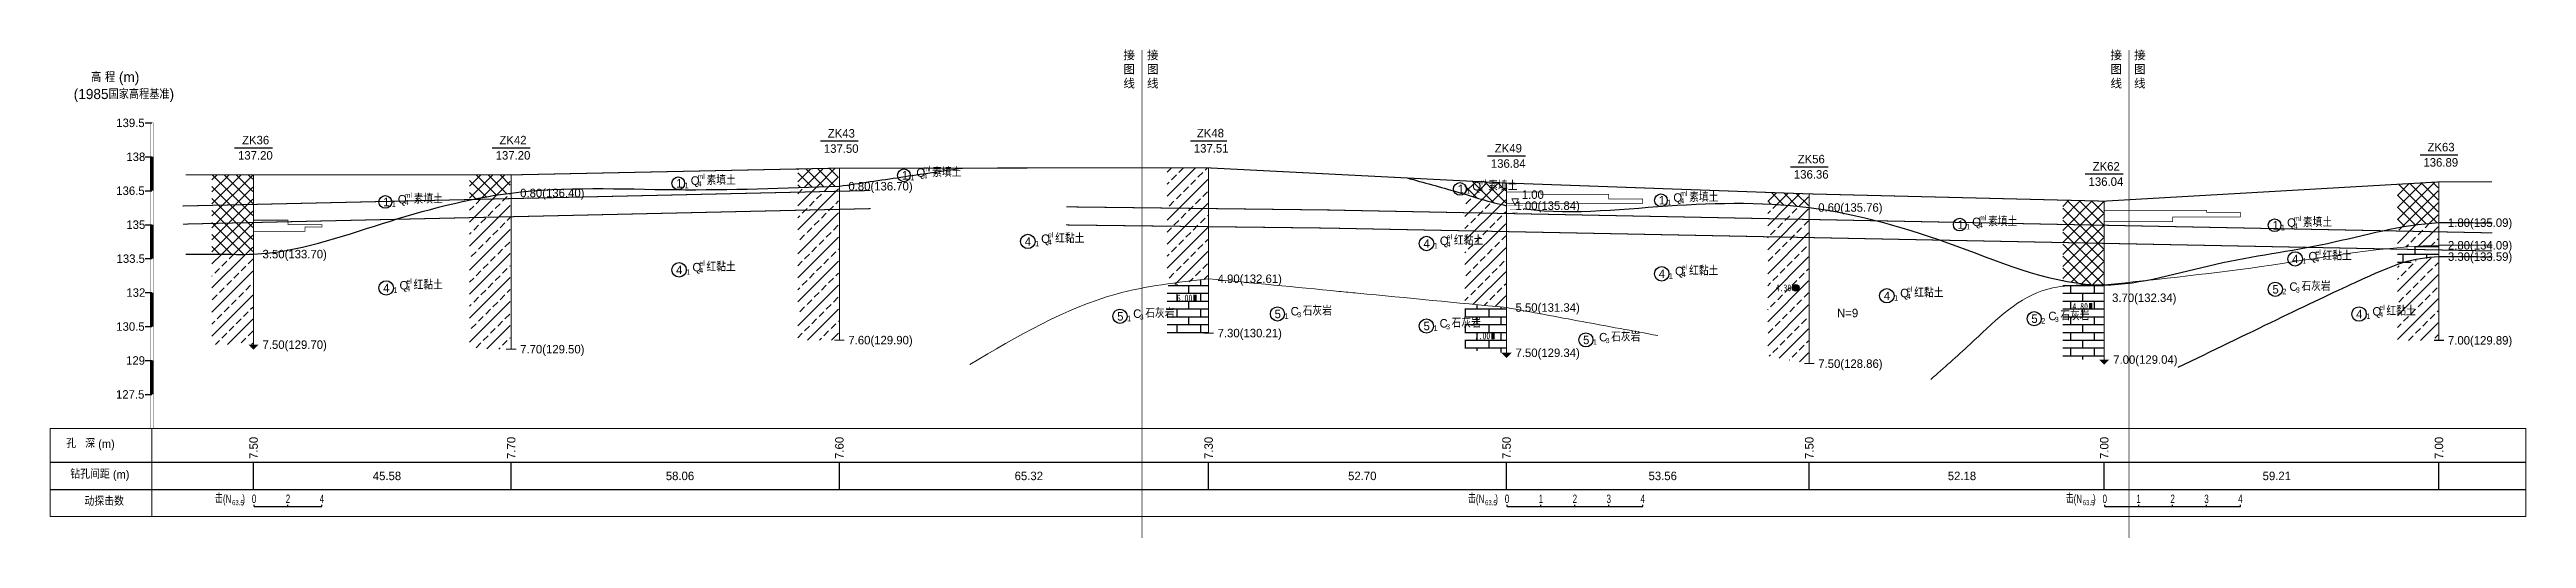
# Model space of a CAD drawing. Header units: inches. Extents: x -205 to 12199, y -11610 to -150.
# Drawn here: x 80 to 810, y -2252 to -2108 of the extents above; entities that cross this region are included whole.
import ezdxf
from ezdxf.enums import TextEntityAlignment as Align

# ---------------------------------------------------------------- set-up
doc = ezdxf.new("R2010")
doc.units = ezdxf.units.IN
doc.header["$MEASUREMENT"] = 0
doc.linetypes.add('ACAD_ISO03W100', pattern=[30, 12, -18])
doc.linetypes.add('ACAD_ISO05W100', pattern=[34, 24, -3, 0.5, -3, 0.5, -3])
for name, color, linetype in [('GiCAD_PouMian', 7, 'Continuous'), ('GICAD_QUYANG', 7, 'Continuous'), ('地质-原位曲线', 7, 'Continuous'), ('地质-图框', 7, 'Continuous'), ('地质-地层符号', 3, 'Continuous'), ('地质-地层线', 7, 'Continuous'), ('地质-地面线', 7, 'Continuous'), ('地质-填充花纹', 4, 'Continuous'), ('地质-文字', 7, 'Continuous'), ('地质-标注栏', 7, 'Continuous'), ('地质-标贯', 7, 'Continuous'), ('地质-水位线', 5, 'Continuous'), ('地质-钻孔', 7, 'Continuous'), ('管底', 7, 'Continuous'), ('红线', 1, 'ACAD_ISO05W100')]:
    doc.layers.add(name, color=color, linetype=linetype)
doc.styles.add('LZ_PMT_LINE', font='', dxfattribs={"height": 2})
doc.styles.get("Standard").update_dxf_attribs({"font": ''})
doc.styles.add('地层编号', font='Comfont.shx', dxfattribs={"width": 0.7, "height": 2.5, "bigfont": 'Hztxt12a.shx'})
doc.styles.add('层底标注', font='Comfont.shx', dxfattribs={"width": 0.7, "height": 2.5, "bigfont": 'Hztxt12a.shx'})
doc.styles.add('岩土名称', font='Comfont.shx', dxfattribs={"width": 0.7, "height": 2.5, "bigfont": 'Hztxt12a.shx'})
doc.styles.add('时代', font='Comfont.shx', dxfattribs={"width": 0.7, "height": 2.5, "bigfont": 'Hztxt12a.shx'})
doc.styles.add('标注栏数据', font='Comfont.shx', dxfattribs={"width": 0.7, "height": 2.5, "bigfont": 'Hztxt12a.shx'})
doc.styles.add('标贯动探', font='Comfont.shx', dxfattribs={"width": 0.7, "height": 2.5, "bigfont": 'Hztxt12a.shx'})
doc.styles.add('钻孔标注', font='Comfont.shx', dxfattribs={"width": 0.7, "height": 2.5, "bigfont": 'Hztxt12a.shx'})
doc.styles.add('高程系统', font='Comfont.shx', dxfattribs={"width": 0.7, "height": 3, "bigfont": 'Hztxt12a.shx'})
doc.styles.get('LZ_PMT_LINE').set_extended_font_data('SimSun')
doc.styles.get('Standard').set_extended_font_data('SimSun')
doc.linetypes.add('bzhjcx', pattern='A,0.001,[2,XX1.shx,S=1,R=0,X=1,Y=0],-2', length=2.001)
doc.linetypes.add('swx', pattern='A,7,-1.5,["●",LZ_PMT_LINE,S=0.05,R=0,X=0,Y=0],-1.5', length=10)
pattern_1 = [(45, (-8551.076, -2322.844), (-3.535534, 3.535534), []), (45, (-8547.5405, -2322.844), (-3.535534, 3.535534), [2, -1])]
pattern_2 = [(45, (-8551.076, -2322.8439), (-1.76776695, 1.76776695), []), (135, (-8551.076, -2322.8439), (-1.76776695, -1.76776695), [])]
pattern_3 = [(45, (-8641.076, -2322.844), (-3.535534, 3.535534), []), (45, (-8637.5405, -2322.844), (-3.535534, 3.535534), [2, -1])]
pattern_4 = [(0, (-8641.076, -2322.8439), (0, 2.3), []), (90, (-8641.076, -2322.844), (-3.5, 2.3), [2.3, -2.3])]
pattern_5 = [(45, (-8641.076, -2322.8439), (-1.76776695, 1.76776695), []), (135, (-8641.076, -2322.8439), (-1.76776695, -1.76776695), [])]

msp = doc.modelspace()

# ---------------------------------------------------------------- texts
at = {"layer": '地质-原位曲线', "color": 7, "linetype": 'Continuous', "style": '标注栏数据', "width": 0.7}
for s, height, p in [('击', 2.5, (128.74881, -2242.02786)), ('(N', 2.5, (131.09881, -2242.02786)), ('63.5', 1.5, (133.80714, -2242.65286)), (')', 2.5, (136.82214, -2242.02786)), ('击', 2.5, (498.17849, -2242.02786)), ('(N', 2.5, (500.52849, -2242.02786)), ('63.5', 1.5, (503.23683, -2242.65286)), (')', 2.5, (506.25183, -2242.02786)), ('击', 2.5, (674.41385, -2242.02786)), ('(N', 2.5, (676.76385, -2242.02786)), ('63.5', 1.5, (679.47218, -2242.65286)), (')', 2.5, (682.48718, -2242.02786))]:
    msp.add_text(s, height=height, dxfattribs=at).set_placement(p)
for s, p in [('0', (140.26964, -2242.02786)), ('2', (150.26964, -2242.02786)), ('4', (160.26964, -2242.02786)), ('0', (509.69933, -2242.02786)), ('1', (519.69933, -2242.02786)), ('2', (529.69933, -2242.02786)), ('3', (539.69933, -2242.02786)), ('4', (549.69933, -2242.02786)), ('0', (685.93468, -2242.02786)), ('1', (695.93468, -2242.02786)), ('2', (705.93468, -2242.02786)), ('3', (715.93468, -2242.02786)), ('4', (725.93468, -2242.02786))]:
    msp.add_text(s, height=2.5, dxfattribs=at).set_placement(p, align=Align.CENTER)
at = {"layer": '地质-图框', "color": 7, "linetype": 'Continuous', "width": 0.7}
for s, p in [('6.00', (412.34034, -2182.6279)), ('4.30', (588.93602, -2179.62786)), ('4.80', (676.41018, -2185.09457)), ('7.00', (500.17486, -2193.76122))]:
    msp.add_text(s, height=2, dxfattribs=at).set_placement(p)
at = {"layer": '地质-地层符号', "color": 7, "linetype": 'Continuous'}
for s, height, style, p in [('1', 2.5, '地层编号', (264.71279, -2149.07787)), ('Q', 2.5, '时代', (269.02529, -2148.27787)), ('素填土', 2.5, '岩土名称', (273.69196, -2148.27787)), ('1', 2.5, '地层编号', (331.24156, -2146.73342)), ('1', 1.625, '地层编号', (333.74156, -2146.93342)), ('Q', 2.5, '时代', (335.55406, -2145.93342)), ('素填土', 2.5, '岩土名称', (340.22072, -2145.93342)), ('1', 2.5, '地层编号', (178.34936, -2154.57788)), ('1', 1.625, '地层编号', (180.84936, -2154.77788)), ('Q', 2.5, '时代', (182.66186, -2153.77788)), ('素填土', 2.5, '岩土名称', (187.32853, -2153.77788)), ('1', 1.625, '地层编号', (267.21279, -2149.27787)), ('1', 2.5, '地层编号', (495.16037, -2150.73344)), ('1', 1.625, '地层编号', (497.66037, -2150.93344)), ('Q', 2.5, '时代', (499.47287, -2149.93344)), ('1', 2.5, '地层编号', (554.43003, -2154.07787)), ('1', 1.625, '地层编号', (556.93003, -2154.27787)), ('Q', 2.5, '时代', (558.74253, -2153.27787)), ('素填土', 2.5, '岩土名称', (563.4092, -2153.27787)), ('1', 2.5, '地层编号', (642.54769, -2161.24455)), ('1', 1.625, '地层编号', (645.04769, -2161.44455)), ('Q', 2.5, '时代', (646.86019, -2160.44455)), ('素填土', 2.5, '岩土名称', (651.52686, -2160.44455)), ('1', 2.5, '地层编号', (735.37631, -2161.45424)), ('1', 1.625, '地层编号', (737.87631, -2161.65424)), ('Q', 2.5, '时代', (739.68881, -2160.65424)), ('素填土', 2.5, '岩土名称', (744.35548, -2160.65424)), ('4', 2.5, '地层编号', (367.53091, -2166.21121)), ('1', 1.625, '地层编号', (370.53091, -2166.41121)), ('Q', 2.5, '时代', (372.34341, -2165.41121)), ('红黏土', 2.5, '岩土名称', (376.46841, -2165.41121)), ('4', 2.5, '地层编号', (485.08474, -2166.82472)), ('1', 1.625, '地层编号', (488.08474, -2167.02472)), ('Q', 2.5, '时代', (489.89724, -2166.02472)), ('红黏土', 2.5, '岩土名称', (494.02224, -2166.02472)), ('4', 2.5, '地层编号', (741.18955, -2171.35043)), ('Q', 2.5, '时代', (746.00205, -2170.55043)), ('红黏土', 2.5, '岩土名称', (750.12705, -2170.55043)), ('4', 2.5, '地层编号', (264.71279, -2174.58695)), ('1', 1.625, '地层编号', (267.71279, -2174.78695)), ('Q', 2.5, '时代', (269.52529, -2173.78695)), ('红黏土', 2.5, '岩土名称', (273.65029, -2173.78695)), ('4', 2.5, '地层编号', (554.43003, -2175.74454)), ('1', 1.625, '地层编号', (557.43003, -2175.94454)), ('Q', 2.5, '时代', (559.24253, -2174.94454)), ('红黏土', 2.5, '岩土名称', (563.36753, -2174.94454)), ('1', 1.625, '地层编号', (744.18955, -2171.55043)), ('4', 2.5, '地层编号', (178.34936, -2179.91121)), ('1', 1.625, '地层编号', (181.34936, -2180.11121)), ('Q', 2.5, '时代', (183.16186, -2179.11121)), ('红黏土', 2.5, '岩土名称', (187.28686, -2179.11121)), ('4', 2.5, '地层编号', (620.80465, -2182.2191)), ('1', 1.625, '地层编号', (623.80465, -2182.4191)), ('Q', 2.5, '时代', (625.61715, -2181.4191)), ('红黏土', 2.5, '岩土名称', (629.74215, -2181.4191)), ('5', 2.5, '地层编号', (735.37631, -2180.31122)), ('2', 1.625, '地层编号', (738.29298, -2180.51122)), ('C', 2.5, '时代', (740.37631, -2179.51122)), ('石灰岩', 2.5, '岩土名称', (743.91798, -2179.51122)), ('5', 2.5, '地层编号', (394.74792, -2188.26956)), ('1', 1.625, '地层编号', (397.66459, -2188.46956)), ('C', 2.5, '时代', (399.47709, -2187.46956)), ('石灰岩', 2.5, '岩土名称', (403.01875, -2187.46956)), ('5', 2.5, '地层编号', (441.16748, -2187.57073)), ('1', 1.625, '地层编号', (444.08414, -2187.77073)), ('C', 2.5, '时代', (445.89664, -2186.77073)), ('石灰岩', 2.5, '岩土名称', (449.43831, -2186.77073)), ('5', 2.5, '地层编号', (485.08474, -2191.13739)), ('1', 1.625, '地层编号', (488.0014, -2191.33739)), ('C', 2.5, '时代', (489.8139, -2190.33739)), ('石灰岩', 2.5, '岩土名称', (493.35557, -2190.33739)), ('5', 2.5, '地层编号', (664.29124, -2188.9668)), ('2', 1.625, '地层编号', (667.2079, -2189.1668)), ('C', 2.5, '时代', (669.29124, -2188.1668)), ('石灰岩', 2.5, '岩土名称', (672.8329, -2188.1668)), ('4', 2.5, '地层编号', (760.04708, -2187.60288)), ('1', 1.625, '地层编号', (763.04708, -2187.80288)), ('Q', 2.5, '时代', (764.85958, -2186.80288)), ('红黏土', 2.5, '岩土名称', (768.98458, -2186.80288)), ('5', 2.5, '地层编号', (532.11474, -2195.21122)), ('1', 1.625, '地层编号', (535.03141, -2195.41122)), ('C', 2.5, '时代', (536.84391, -2194.41122)), ('石灰岩', 2.5, '岩土名称', (540.38558, -2194.41122))]:
    msp.add_text(s, height=height, dxfattribs=dict(at, style=style)).set_placement(p)
at = {"layer": '地质-地层符号', "color": 7, "linetype": 'Continuous', "style": '时代', "width": 0.8}
for s, p in [('ml', (271.05862, -2146.61121)), ('4', (337.58739, -2146.43342)), ('ml', (337.58739, -2144.26676)), ('ml', (501.5062, -2148.26678)), ('4', (184.69519, -2154.27788)), ('ml', (184.69519, -2152.11122)), ('4', (271.05862, -2148.77787)), ('4', (501.5062, -2150.43344)), ('4', (560.77587, -2153.77787)), ('ml', (560.77587, -2151.61121)), ('4', (648.89353, -2160.94455)), ('ml', (648.89353, -2158.77788)), ('4', (741.72214, -2161.15424)), ('ml', (741.72214, -2158.98757)), ('4', (374.37674, -2165.91121)), ('el', (374.37674, -2163.74455)), ('4', (491.93057, -2166.52472)), ('el', (491.93057, -2164.35806)), ('el', (748.03538, -2168.88376)), ('el', (185.19519, -2177.44455)), ('4', (271.55862, -2174.28695)), ('el', (271.55862, -2172.12028)), ('4', (561.27587, -2175.44454)), ('el', (561.27587, -2173.27787)), ('4', (748.03538, -2171.05043)), ('4', (185.19519, -2179.61121)), ('4', (627.65049, -2181.9191)), ('el', (627.65049, -2179.75244)), ('3', (742.32631, -2180.01122)), ('el', (766.89291, -2185.13622)), ('3', (401.42709, -2187.96956)), ('3', (447.84664, -2187.27073)), ('3', (491.7639, -2190.83739)), ('3', (671.24124, -2188.6668)), ('4', (766.89291, -2187.30288)), ('3', (538.79391, -2194.91122))]:
    msp.add_text(s, height=1.5, dxfattribs=at).set_placement(p)
at = {"layer": '地质-文字', "color": 7, "linetype": 'Continuous'}
for s, height, style, p in [('高 程 (m)', 3, '高程系统', (92.20443, -2118.02786)), ('(1985国家高程基准)', 3, '高程系统', (87.10443, -2123.02786)), ('139.5', 2.5, '高程系统', (99.64383, -2131.27786)), ('138', 2.5, '高程系统', (102.62002, -2141.27786)), ('136.5', 2.5, '高程系统', (99.64383, -2151.27786)), ('0.80(136.40)', 2.5, '层底标注', (218.7287, -2151.94455)), ('0.80(136.70)', 2.5, '层底标注', (315.49688, -2149.94453)), ('0.60(135.76)', 2.5, '层底标注', (601.46061, -2156.21119)), ('135', 2.5, '高程系统', (102.62002, -2161.27786)), ('1.80(135.09)', 2.5, '层底标注', (787.11785, -2160.67787)), ('133.5', 2.5, '高程系统', (99.72716, -2171.27786)), ('3.50(133.70)', 2.5, '层底标注', (142.77002, -2169.94455)), ('3.30(133.59)', 2.5, '层底标注', (787.11785, -2170.67787)), ('2.80(134.09)', 2.5, '层底标注', (787.11785, -2167.34453)), ('4.90(132.61)', 2.5, '层底标注', (424.36493, -2177.21123)), ('132', 2.5, '高程系统', (102.62002, -2181.27786)), ('5.50(131.34)', 2.5, '层底标注', (512.19946, -2185.67789)), ('3.70(132.34)', 2.5, '层底标注', (688.0959, -2182.80572)), ('130.5', 2.5, '高程系统', (99.64383, -2191.27786)), ('7.30(130.21)', 2.5, '层底标注', (424.36493, -2193.21123)), ('7.50(129.70)', 2.5, '层底标注', (142.77002, -2196.61122)), ('7.70(129.50)', 2.5, '层底标注', (218.7287, -2197.94455)), ('7.60(129.90)', 2.5, '层底标注', (315.49688, -2195.27786)), ('7.50(129.34)', 2.5, '层底标注', (512.19946, -2199.01122)), ('7.00(129.89)', 2.5, '层底标注', (787.11785, -2195.34453)), ('129', 2.5, '高程系统', (102.53669, -2201.27786)), ('7.50(128.86)', 2.5, '层底标注', (601.46061, -2202.21119)), ('7.00(129.04)', 2.5, '层底标注', (688.43478, -2201.01124)), ('127.5', 2.5, '高程系统', (99.5605, -2211.27786))]:
    msp.add_text(s, height=height, dxfattribs=dict(at, style=style)).set_placement(p)
at = {"layer": '地质-标注栏', "color": 7, "linetype": 'Continuous', "style": '标注栏数据'}
for s, p in [('孔   深 (m)', (84.87373, -2226.52786)), ('钻孔间距 (m)', (86.08873, -2235.52786)), ('动探击数', (90.26023, -2243.52786))]:
    msp.add_text(s, height=2.43, dxfattribs=at).set_placement(p, align=Align.BOTTOM_LEFT)
for s, p in [('7.50', (141.37002, -2229.02786)), ('7.70', (217.3287, -2229.02786)), ('7.60', (314.09688, -2229.02786)), ('7.30', (422.96493, -2229.02786)), ('7.50', (510.79946, -2229.02786)), ('7.50', (600.06061, -2229.02786)), ('7.00', (687.03478, -2229.02786)), ('7.00', (785.71785, -2229.02786))]:
    msp.add_text(s, height=2.5, rotation=90.0000025, dxfattribs=at).set_placement(p)
for s, p in [('45.58', (175.27853, -2235.27786)), ('58.06', (261.67112, -2235.27786)), ('65.32', (364.51841, -2235.27786)), ('52.70', (462.84053, -2235.27786)), ('53.56', (551.41753, -2235.27786)), ('52.18', (639.65186, -2235.27786)), ('59.21', (732.48048, -2235.27786))]:
    msp.add_text(s, height=2.5, dxfattribs=at).set_placement(p)
at = {"layer": '地质-标贯', "color": 7, "linetype": 'Continuous', "style": '标贯动探'}
msp.add_text('N=9', height=2.5, dxfattribs=at).set_placement((607.01061, -2187.29452))
at = {"layer": '地质-钻孔', "color": 7, "linetype": 'Continuous', "style": '钻孔标注'}
for s, p in [('ZK43', (309.43021, -2134.3612)), ('ZK48', (418.2566, -2134.29457)), ('137.20', (135.54859, -2140.86122)), ('ZK36', (136.74502, -2136.36122)), ('137.20', (211.50727, -2140.86122)), ('ZK42', (212.62036, -2136.36122)), ('137.50', (308.27545, -2138.8612)), ('137.51', (417.35184, -2138.79457)), ('ZK49', (506.09112, -2138.76122)), ('ZK56', (595.39395, -2141.96119)), ('ZK63', (781.09285, -2138.42787)), ('136.84', (504.93636, -2143.26122)), ('136.36', (594.28085, -2146.46119)), ('136.04', (681.17168, -2148.59457)), ('ZK62', (682.36811, -2144.09457)), ('136.89', (779.89642, -2142.92787))]:
    msp.add_text(s, height=2.5, dxfattribs=at).set_placement(p)
at = {"layer": '红线', "char_height": 2.5, "attachment_point": 1}
for insert in [(396.57988, -2108.82646), (403.5452, -2108.82646), (687.60634, -2108.82646), (694.57166, -2108.82646)]:
    msp.add_mtext_dynamic_manual_height_columns('接图线', width=3.594619, gutter_width=12.5, heights=[0], dxfattribs=dict(at, insert=insert))

# ---------------------------------------------------------------- blocks, each defined once
blk = doc.blocks.new('gkqy_yan.dwg不标', base_point=(0, -1))
at = {"color": 7}
blk.add_solid([(-0.5, -2), (-0.5, 0), (0.5, -2), (0.5, 0)], dxfattribs=at)
blk = doc.blocks.new('shuiweifhcj')
at = {"color": 7, "linetype": 'Continuous'}
blk.add_wipeout([(-2.46, -2.23), (2.54, -2.23), (2.54, 2.23), (-2.46, 2.23)], dxfattribs=at).dxf.layer = '地质-水位线'
at = {"color": 7}
for points, const_width in [([(-2.25, 0.02), (2.32, 0.02)], 0.075), ([(-1.5, -1), (1.5, -1)], 0.075), ([(-0.75, -2), (0.75, -2)], 0.05)]:
    blk.add_lwpolyline(points, dxfattribs=dict(at, const_width=const_width))
at = {"color": 7, "lineweight": 0}
blk.add_lwpolyline([(0.02, 0.02), (1.02, 2.02), (-0.98, 2.02), (0.02, 0.02)], dxfattribs=at)
blk = doc.blocks.new('gkqy_yuan.dwg不标')
at = {"layer": 'GiCAD_PouMian'}
h = blk.add_hatch(color=7, dxfattribs=at)
edge = h.paths.add_edge_path()
edge.add_arc((0, 0), 1, 0, 360)
at = {"layer": 'GICAD_QUYANG', "color": 7}
blk.add_circle((0, 0), 1, dxfattribs=at)

# ---------------------------------------------------------------- hatches: boundary and pattern name
at = {"layer": '地质-填充花纹', "linetype": 'Continuous'}
h = msp.add_hatch(dxfattribs=at)
h.set_pattern_fill('GKSTT', scale=0.5, style=0, pattern_type=2)
h.set_pattern_definition(pattern_2)
h.paths.add_polyline_path([(139.87002, -2168.69455), (130.12002, -2168.69455), (127.87002, -2168.68379), (127.87002, -2145.36122), (139.87002, -2145.36122)])
h = msp.add_hatch(dxfattribs=at)
h.set_pattern_fill('GKSTT', scale=0.5, style=0, pattern_type=2)
h.set_pattern_definition(pattern_2)
h.paths.add_polyline_path([(215.8287, -2150.73382), (207.1045, -2152.1044), (203.8287, -2152.76937), (203.8287, -2145.36122), (215.8287, -2145.36122)])
h = msp.add_hatch(dxfattribs=at)
h.set_pattern_fill('GKSTT', scale=0.5, style=0, pattern_type=2)
h.set_pattern_definition(pattern_2)
h.paths.add_polyline_path([(312.59688, -2148.70326), (304.45341, -2148.98768), (300.59688, -2149.11527), (300.59688, -2143.61438), (312.59688, -2143.36636)])
h = msp.add_hatch(dxfattribs=at)
h.set_pattern_fill('GKFZNT', scale=0.5, style=0, pattern_type=2)
h.set_pattern_definition(pattern_1)
h.paths.add_polyline_path([(421.46493, -2176.00272), (414.22859, -2177.20359), (409.46493, -2177.99412), (409.46493, -2143.30206), (421.46493, -2143.29472)])
h = msp.add_hatch(dxfattribs=at)
h.set_pattern_fill('GKFZNT', scale=0.5, style=0, pattern_type=2)
h.set_pattern_definition(pattern_1)
h.paths.add_polyline_path([(215.8287, -2196.69298), (209.74913, -2196.65486), (203.8287, -2196.52973), (203.8287, -2152.76937), (207.1045, -2152.1044), (215.8287, -2150.73382)])
h = msp.add_hatch(dxfattribs=at)
h.set_pattern_fill('GKFZNT', scale=0.5, style=0, pattern_type=2)
h.set_pattern_definition(pattern_1)
h.paths.add_polyline_path([(312.59688, -2194.02786), (300.59688, -2194.02786), (300.59688, -2149.11527), (304.45341, -2148.98768), (312.59688, -2148.70326)])
h = msp.add_hatch(dxfattribs=at)
h.set_pattern_fill('GKSTT', scale=0.5, style=0, pattern_type=2)
h.set_pattern_definition(pattern_5)
h.paths.add_polyline_path([(509.29946, -2147.74851), (509.29946, -2154.36666), (504.49808, -2153.19081), (499.69622, -2151.79771), (497.29946, -2151.07275), (497.29946, -2147.13827)])
h = msp.add_hatch(dxfattribs=at)
h.set_pattern_fill('GKFZNT', scale=0.5, style=0, pattern_type=2)
h.set_pattern_definition(pattern_3)
h.paths.add_polyline_path([(499.69622, -2151.79771), (504.49808, -2153.19081), (509.29946, -2154.36666), (509.29946, -2184.40379), (500.47071, -2183.55276), (497.29946, -2183.24707), (497.29946, -2151.07275)])
h = msp.add_hatch(dxfattribs=at)
h.set_pattern_fill('GKSTT', scale=0.5, style=0, pattern_type=2)
h.set_pattern_definition(pattern_5)
h.paths.add_polyline_path([(598.56061, -2150.95223), (598.56061, -2154.93785), (589.14758, -2154.05883), (586.56061, -2153.93711), (586.56061, -2150.52203)])
h = msp.add_hatch(dxfattribs=at)
h.set_pattern_fill('GKFZNT', scale=0.5, style=0, pattern_type=2)
h.set_pattern_definition(pattern_3)
h.paths.add_polyline_path([(589.14758, -2154.05883), (598.56061, -2154.93785), (598.56061, -2200.91489), (586.56061, -2198.6922), (586.56061, -2153.93711)])
h = msp.add_hatch(dxfattribs=at)
h.set_pattern_fill('GKSTT', scale=0.5, style=0, pattern_type=2)
h.set_pattern_definition(pattern_5)
h.paths.add_polyline_path([(685.53478, -2153.08844), (685.53478, -2177.7506), (680.57457, -2177.53948), (675.61752, -2176.89521), (673.53478, -2176.47385), (673.53478, -2152.79409)])
h = msp.add_hatch(dxfattribs=at)
h.set_pattern_fill('GKSTT', scale=0.5, style=0, pattern_type=2)
h.set_pattern_definition(pattern_5)
h.paths.add_polyline_path([(784.21785, -2159.45332), (776.00998, -2160.28888), (772.21785, -2160.95374), (772.21785, -2148.1313), (784.21785, -2147.44222)])
h = msp.add_hatch(dxfattribs=at)
h.set_pattern_fill('GKFZNT', scale=0.5, style=0, pattern_type=2)
h.set_pattern_definition(pattern_3)
h.paths.add_polyline_path([(784.21785, -2166.10703), (774.75738, -2166.57983), (772.21785, -2166.80792), (772.21785, -2160.95374), (776.00998, -2160.28888), (784.21785, -2159.45332)])
h = msp.add_hatch(dxfattribs=at)
h.set_pattern_fill('GKFZNT', scale=0.5, style=0, pattern_type=2)
h.set_pattern_definition(pattern_1)
h.paths.add_polyline_path([(130.12002, -2168.69455), (139.87002, -2168.69455), (139.87002, -2195.36073), (135.12011, -2195.35155), (130.12002, -2195.36122), (127.87002, -2195.36122), (127.87002, -2168.68379)])
h = msp.add_hatch(dxfattribs=at)
h.set_pattern_fill('GKSHY', scale=0.5, style=0, pattern_type=2)
h.set_pattern_definition(pattern_4)
h.paths.add_polyline_path([(784.21785, -2169.46829), (778.6442, -2170.36959), (773.83264, -2171.72398), (772.21785, -2172.29521), (772.21785, -2166.80792), (774.75738, -2166.57983), (784.21785, -2166.10703)])
h = msp.add_hatch(dxfattribs=at)
h.set_pattern_fill('GKSHY', scale=0.5, style=0, pattern_type=2)
h.set_pattern_definition([(0, (-8551.076, -2322.8439), (0, 2.3), []), (90, (-8551.076, -2322.844), (-3.5, 2.3), [2.3, -2.3])])
h.paths.add_polyline_path([(421.46493, -2191.96123), (409.46493, -2191.96123), (409.46493, -2177.99412), (414.22859, -2177.20359), (421.46493, -2176.00272)])
h = msp.add_hatch(dxfattribs=at)
h.set_pattern_fill('GKFZNT', scale=0.5, style=0, pattern_type=2)
h.set_pattern_definition(pattern_3)
h.paths.add_polyline_path([(784.21785, -2194.09453), (772.21785, -2194.09453), (772.21785, -2172.29521), (773.83264, -2171.72398), (778.6442, -2170.36959), (784.21785, -2169.46829)])
h = msp.add_hatch(dxfattribs=at)
h.set_pattern_fill('GKSHY', scale=0.5, style=0, pattern_type=2)
h.set_pattern_definition(pattern_4)
h.paths.add_polyline_path([(500.47071, -2183.55276), (509.29946, -2184.40379), (509.29946, -2197.74471), (497.29946, -2196.95231), (497.29946, -2183.24707)])
h = msp.add_hatch(dxfattribs=at)
h.set_pattern_fill('GKSHY', scale=0.5, style=0, pattern_type=2)
h.set_pattern_definition(pattern_4)
h.paths.add_polyline_path([(675.61752, -2176.89521), (680.57457, -2177.53948), (685.53478, -2177.7506), (685.53478, -2199.76124), (673.53478, -2199.76124), (673.53478, -2176.47385)])

# ---------------------------------------------------------------- linework, layer by layer
at = {"layer": '地质-原位曲线', "color": 7, "linetype": 'Continuous'}
for p, q in [((140.26964, -2243.02786), (140.26964, -2242.52786)), ((140.26964, -2243.02786), (160.26964, -2243.02786)), ((150.26964, -2243.02786), (150.26964, -2242.52786)), ((160.26964, -2243.02786), (160.26964, -2242.52786)), ((509.69933, -2243.02786), (509.69933, -2242.52786)), ((509.69933, -2243.02786), (549.69933, -2243.02786)), ((519.69933, -2243.02786), (519.69933, -2242.52786)), ((529.69933, -2243.02786), (529.69933, -2242.52786)), ((539.69933, -2243.02786), (539.69933, -2242.52786)), ((549.69933, -2243.02786), (549.69933, -2242.52786)), ((685.93468, -2243.02786), (685.93468, -2242.52786)), ((685.93468, -2243.02786), (725.93468, -2243.02786)), ((695.93468, -2243.02786), (695.93468, -2242.52786)), ((705.93468, -2243.02786), (705.93468, -2242.52786)), ((715.93468, -2243.02786), (715.93468, -2242.52786)), ((725.93468, -2243.02786), (725.93468, -2242.52786))]:
    msp.add_line(p, q, dxfattribs=at)
at = {"layer": '地质-原位曲线', "color": 7, "linetype": 'Continuous', "const_width": 0.2, "flags": 128}
for points in [[(140.26964, -2158.69455), (150.26964, -2158.69455), (150.26964, -2159.36122), (150.26964, -2159.36122), (150.26964, -2160.02788), (160.26964, -2160.02788), (160.26964, -2160.69455), (155.26964, -2160.69455), (155.26964, -2161.36122), (155.26964, -2161.36122), (155.26964, -2162.02788), (140.26964, -2162.02788)], [(685.93468, -2155.76124), (715.93468, -2155.76124), (715.93468, -2156.4279), (725.93468, -2156.4279), (725.93468, -2157.09457), (725.93468, -2157.09457), (725.93468, -2157.76124), (705.93468, -2157.76124), (705.93468, -2158.4279), (705.93468, -2158.4279), (705.93468, -2159.09457), (685.93468, -2159.09457)]]:
    msp.add_lwpolyline(points, dxfattribs=at)
at = {"layer": '地质-地层符号', "color": 7, "linetype": 'Continuous'}
for centre, major_axis in [((265.33779, -2147.82787), (0, 1.875)), ((331.86656, -2145.48342), (0, 1.875)), ((178.97436, -2153.32788), (0, 1.875)), ((495.78537, -2149.48344), (0, 1.875)), ((555.05503, -2152.82787), (0, 1.875)), ((643.17269, -2159.99455), (0, 1.875)), ((736.00131, -2160.20424), (0, 1.875)), ((368.40591, -2164.96121), (0, 2.125)), ((485.95974, -2165.57472), (0, 2.125)), ((742.06455, -2170.10043), (0, 2.125)), ((265.58779, -2173.33695), (0, 2.125)), ((555.30503, -2174.49454), (0, 2.125)), ((179.22436, -2178.66121), (0, 2.125)), ((621.67965, -2180.9691), (0, 2.125)), ((736.20964, -2179.06122), (0, 2.08333)), ((395.58125, -2187.01956), (0, 2.08333)), ((442.00081, -2186.32073), (0, 2.08333)), ((485.91807, -2189.88739), (0, 2.08333)), ((665.12457, -2187.7168), (0, 2.08333)), ((760.92208, -2186.35288), (0, 2.125)), ((532.94808, -2193.96122), (0, 2.08333))]:
    msp.add_ellipse(centre, major_axis=major_axis, ratio=1, dxfattribs=at)
at = {"layer": '地质-地层线', "color": 7, "lineweight": 25}
for points in [[(312.84688, -2148.69453), (330.99156, -2146.01676), (349.13623, -2143.33899)], [(120.12002, -2168.69455), (130.12002, -2168.69455), (140.12002, -2168.69455), (178.09936, -2159.69455), (216.0787, -2150.69455), (264.46279, -2149.69454), (312.84688, -2148.69453)]]:
    msp.add_spline(points, degree=3, dxfattribs=at)
for points, knots in [([(480.27128, -2146.27234), (485.15735, -2147.5858), (494.92949, -2150.21273), (518.86306, -2158.05375), (554.25642, -2154.09974), (599.27379, -2152.59669), (642.25731, -2165.37578), (681.89261, -2182.50202), (718.69193, -2170.52669), (751.63184, -2166.52286), (776.60529, -2158.93112), (793.01944, -2159.44514), (798.23706, -2159.45513), (800.12002, -2159.45002)], [0, 0, 0, 0, 15.196418235, 30.392836469, 75.0242114, 119.655586331, 164.612085508, 209.568584685, 243.02578978, 276.482994876, 309.940199972, 319.940199972, 325.590434039, 325.590434039, 325.590434039, 325.590434039]), ([(707.58716, -2202.04457), (727.56382, -2192.35555), (767.51715, -2172.97751), (778.35029, -2169.10522), (793.07767, -2169.43315), (798.2526, -2169.45966), (800.12002, -2169.46923)], [0, 0, 0, 0, 25.809433963, 51.618867927, 61.618867927, 67.264828057, 67.264828057, 67.264828057, 67.264828057])]:
    msp.add_open_spline(points, degree=3, knots=knots, dxfattribs=at)
at = {"layer": '地质-地层线', "color": 7, "linetype": 'bzhjcx', "lineweight": 0}
for points, knots in [([(685.78478, -2177.76124), (702.24558, -2176.04803), (735.16718, -2172.6216), (771.22189, -2165.79626), (793.01883, -2166.10227), (798.23629, -2166.10673), (800.12002, -2166.10444)], [0, 0, 0, 0, 49.68516027, 99.37032054, 109.37032054, 115.021910189, 115.021910189, 115.021910189, 115.021910189]), ([(460.12002, -2179.66322), (461.95741, -2179.84034), (478.43389, -2181.42856), (494.91037, -2183.01678), (509.54946, -2184.42789)], [38.583098667, 38.583098667, 38.583098667, 38.583098667, 44.120822037, 88.241644073, 88.241644073, 88.241644073, 88.241644073])]:
    msp.add_open_spline(points, degree=3, knots=knots, dxfattribs=at)
for points in [[(351.35044, -2201.20528), (394.49842, -2180.47781), (421.71493, -2175.96123)], [(685.78478, -2177.76124), (667.4305, -2179.54126), (646.20425, -2195.23861), (634.64203, -2205.58854)], [(509.54946, -2184.42789), (531.86424, -2188.56112), (554.17903, -2192.69435)]]:
    msp.add_spline(points, degree=3, dxfattribs=at)
at = {"layer": '地质-地层线', "color": 7, "linetype": 'bzhjcx', "lineweight": 0, "start_tangent": (0.995386299, -0.095948505), "end_tangent": (0.995386299, -0.095948505)}
msp.add_spline([(421.71493, -2175.96123), (460.12002, -2179.66322)], degree=3, dxfattribs=at)
at = {"layer": '地质-地面线', "color": 7, "linetype": 'Continuous', "const_width": 0.3}
for points in [[(120.12002, -2145.36122), (140.12002, -2145.36122), (216.0787, -2145.36122), (312.84688, -2143.3612), (421.71493, -2143.29457), (460.12002, -2145.24758)], [(460.12002, -2145.24758), (509.54946, -2147.76122), (598.81061, -2150.96119), (685.78478, -2153.09457), (784.46785, -2147.42787), (800.12002, -2147.42787)]]:
    msp.add_lwpolyline(points, dxfattribs=at)
at = {"layer": '地质-文字', "color": 7, "linetype": 'Continuous'}
for p, q in [((108.12002, -2130.02786), (110.12002, -2130.02786)), ((108.12002, -2140.02786), (110.12002, -2140.02786)), ((108.12002, -2150.02786), (110.12002, -2150.02786)), ((108.12002, -2160.02786), (110.12002, -2160.02786)), ((108.12002, -2170.02786), (110.12002, -2170.02786)), ((108.12002, -2180.02786), (110.12002, -2180.02786)), ((108.12002, -2190.02786), (110.12002, -2190.02786)), ((108.12002, -2200.02786), (110.12002, -2200.02786)), ((108.12002, -2210.02786), (110.12002, -2210.02786))]:
    msp.add_line(p, q, dxfattribs=at)
at = {"layer": '地质-文字', "color": 7, "linetype": 'Continuous', "flags": 128}
for points, const_width in [([(109.62002, -2130.02786), (110.62002, -2130.02786)], 0.1), ([(109.62002, -2130.02786), (109.62002, -2220.02786)], 0.1), ([(110.62002, -2130.02786), (110.62002, -2220.02786)], 0.1), ([(110.12002, -2140.02786), (110.12002, -2150.02786)], 1), ([(110.12002, -2160.02786), (110.12002, -2170.02786)], 1), ([(110.12002, -2180.02786), (110.12002, -2190.02786)], 1), ([(110.12002, -2200.02786), (110.12002, -2210.02786)], 1), ([(110.12002, -2220.02786), (110.12002, -2220.02786)], 1)]:
    msp.add_lwpolyline(points, dxfattribs=dict(at, const_width=const_width))
at = {"layer": '地质-标注栏', "color": 7, "linetype": 'Continuous', "const_width": 0.3}
for points in [[(80.12023, -2220.02786), (470.12023, -2220.02786)], [(80.12023, -2220.02786), (80.12023, -2246.02786)], [(110.12023, -2220.02786), (110.12023, -2246.02786)], [(420.12023, -2220.02786), (810.12023, -2220.02786)], [(810.12023, -2220.02786), (810.12023, -2246.02786)], [(80.12023, -2246.02786), (470.12023, -2246.02786)], [(420.12023, -2246.02786), (810.12023, -2246.02786)]]:
    msp.add_lwpolyline(points, dxfattribs=at)
at = {"layer": '地质-标注栏', "color": 7, "linetype": 'Continuous'}
for points in [[(80.12023, -2230.02786), (470.12023, -2230.02786)], [(140.12002, -2238.02786), (140.12002, -2230.02786)], [(216.0787, -2238.02786), (216.0787, -2230.02786)], [(216.0787, -2238.02786), (216.0787, -2230.02786)], [(312.84688, -2238.02786), (312.84688, -2230.02786)], [(312.84688, -2238.02786), (312.84688, -2230.02786)], [(420.12023, -2230.02786), (810.12023, -2230.02786)], [(421.71493, -2238.02786), (421.71493, -2230.02786)], [(421.71493, -2238.02786), (421.71493, -2230.02786)], [(509.54946, -2238.02786), (509.54946, -2230.02786)], [(509.54946, -2238.02786), (509.54946, -2230.02786)], [(598.81061, -2238.02786), (598.81061, -2230.02786)], [(598.81061, -2238.02786), (598.81061, -2230.02786)], [(685.78478, -2238.02786), (685.78478, -2230.02786)], [(685.78478, -2238.02786), (685.78478, -2230.02786)], [(784.46785, -2238.02786), (784.46785, -2230.02786)], [(80.12023, -2238.02786), (470.12023, -2238.02786)], [(420.12023, -2238.02786), (810.12023, -2238.02786)]]:
    msp.add_lwpolyline(points, dxfattribs=at)
at = {"layer": '地质-钻孔', "color": 7, "linetype": 'Continuous'}
for p, q in [((134.54894, -2137.36122), (145.69151, -2137.36122)), ((210.50694, -2137.36122), (221.6505, -2137.36122)), ((307.2755, -2135.36119), (318.41808, -2135.36119)), ((416.35167, -2135.29457), (427.07823, -2135.29457)), ((503.93663, -2139.76121), (515.16222, -2139.76121)), ((778.89659, -2139.42787), (790.03917, -2139.42787)), ((593.28038, -2142.9612), (604.33995, -2142.9612)), ((680.17198, -2145.09457), (691.39757, -2145.09457))]:
    msp.add_line(p, q, dxfattribs=at)
at = {"layer": '地质-钻孔', "color": 7, "const_width": 0.3, "flags": 128}
for points in [[(140.12002, -2145.36122), (140.12002, -2195.36122)], [(216.0787, -2145.36122), (216.0787, -2196.69455)], [(312.84688, -2143.3612), (312.84688, -2194.02786)], [(421.71493, -2143.29457), (421.71493, -2191.96123)], [(598.81061, -2150.96119), (598.81061, -2200.96119)], [(685.78478, -2153.09457), (685.78478, -2199.76124)], [(784.46785, -2147.42787), (784.46785, -2194.09453)]]:
    msp.add_lwpolyline(points, dxfattribs=at)
at = {"layer": '地质-钻孔', "color": 7, "linetype": 'Continuous', "const_width": 0.3, "flags": 128}
for points in [[(214.5787, -2196.69455), (217.5787, -2196.69455)], [(311.34688, -2194.02786), (314.34688, -2194.02786)], [(420.21493, -2191.96123), (423.21493, -2191.96123)], [(782.96785, -2194.09453), (785.96785, -2194.09453)], [(597.31061, -2200.96119), (600.31061, -2200.96119)]]:
    msp.add_lwpolyline(points, dxfattribs=at)
at = {"layer": '地质-钻孔', "color": 7, "linetype": 'Continuous'}
for points in [[(138.62002, -2195.36122), (141.62002, -2195.36122), (140.12002, -2196.86122)], [(508.04946, -2197.76122), (511.04946, -2197.76122), (509.54946, -2199.26122)], [(684.28478, -2199.76124), (687.28478, -2199.76124), (685.78478, -2201.26124)]]:
    msp.add_solid(points, dxfattribs=at)
at = {"layer": '管底', "linetype": 'swx', "const_width": 0.3}
for points in [[(119.2241, -2154.52591), (321.94104, -2149.96742)], [(119.344, -2159.85757), (322.06094, -2155.29908)], [(379.68366, -2160.11081), (460.04133, -2161.06922)], [(379.74726, -2154.77819), (460.10493, -2155.7366)], [(456.37241, -2161.02546), (800.13183, -2167.77572)]]:
    msp.add_lwpolyline(points, dxfattribs=at)
at = {"layer": '红线', "linetype": 'ACAD_ISO03W100', "ltscale": 0.4, "const_width": 0.2}
for points in [[(402.09932, -2108.54945), (402.09932, -2252.34036)], [(693.12578, -2108.54945), (693.12578, -2252.34036)]]:
    msp.add_lwpolyline(points, dxfattribs=at)

# ---------------------------------------------------------------- block references
at = {"layer": '地质-图框', "color": 7, "linetype": 'Continuous'}
for name, p in [('gkqy_yan.dwg不标', (417.71493, -2181.6279)), ('gkqy_yuan.dwg不标', (594.81061, -2178.62786)), ('gkqy_yan.dwg不标', (681.78478, -2184.09457)), ('gkqy_yan.dwg不标', (505.54946, -2192.76122))]:
    msp.add_blockref(name, p, dxfattribs=at)

msp.set_redraw_order([(e.dxf.handle, doc.entitydb.next_handle()) for e in msp.query("TEXT MTEXT ATTDEF DIMENSION ARC_DIMENSION")])  # texts and dimensions are drawn at this point

# ---------------------------------------------------------------- next in the draw order: block references
at = {"layer": '地质-水位线', "color": 7, "linetype": 'Continuous'}
msp.add_blockref('shuiweifhcj', (512.04946, -2154.42789), dxfattribs=at)

# ---------------------------------------------------------------- next in the draw order: linework, layer by layer
at = {"layer": '地质-原位曲线', "color": 7, "linetype": 'Continuous', "const_width": 0.2, "flags": 128}
msp.add_lwpolyline([(509.69933, -2150.42789), (519.69933, -2150.42789), (519.69933, -2151.09456), (539.69933, -2151.09456), (539.69933, -2151.76121), (539.69933, -2151.76121), (539.69933, -2152.42789), (549.69933, -2152.42789), (549.69933, -2153.09456), (549.69933, -2153.09456), (549.69933, -2153.76121), (509.69933, -2153.76121)], dxfattribs=at)
at = {"layer": '地质-钻孔', "color": 7, "const_width": 0.3, "flags": 128}
msp.add_lwpolyline([(509.54946, -2147.76122), (509.54946, -2197.76122)], dxfattribs=at)
at = {"layer": '管底', "linetype": 'swx', "const_width": 0.3}
msp.add_lwpolyline([(456.47711, -2155.69349), (800.23653, -2162.44375)], dxfattribs=at)

# ---------------------------------------------------------------- next in the draw order: texts
at = {"layer": '地质-地层符号', "color": 7, "linetype": 'Continuous', "style": '岩土名称'}
msp.add_text('素填土', height=2.5, dxfattribs=at).set_placement((504.13953, -2149.93344))
at = {"layer": '地质-文字', "color": 7, "linetype": 'Continuous', "style": '层底标注'}
msp.add_text('1.00(135.84)', height=2.5, dxfattribs=at).set_placement((512.19946, -2155.67789))
at = {"layer": '地质-水位线', "color": 7, "linetype": 'Continuous', "style": '标贯动探'}
msp.add_text('1.00', height=2.5, dxfattribs=at).set_placement((514.04946, -2152.42789))

doc.saveas('drawing.dxf')
